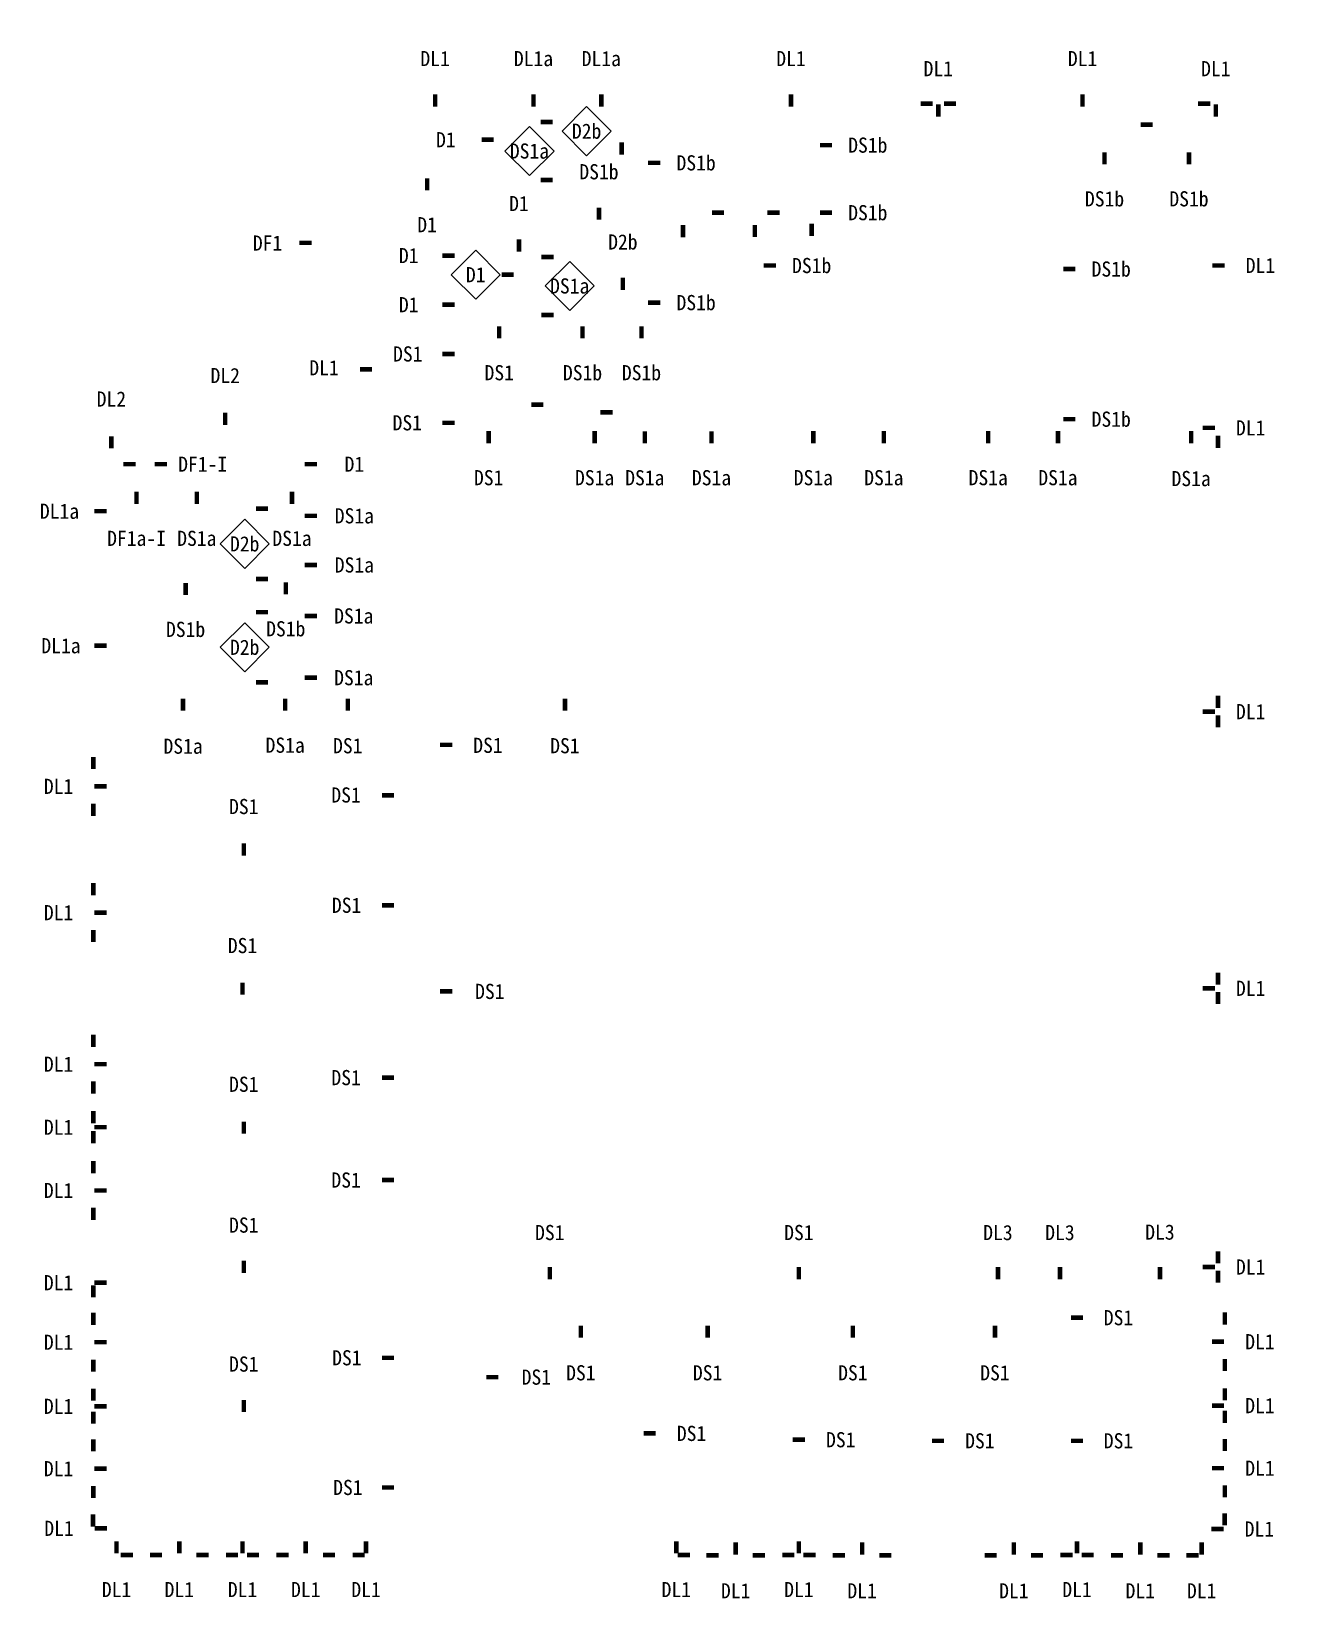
# Model space of a CAD drawing. Header units: millimetres. Extents: x 1205999 to 2806860, y 467935 to 2511436.
# Drawn here: x 2522663 to 2572312, y 2309091 to 2371778 of the extents above; entities that cross this region are included whole.
import ezdxf
from ezdxf.enums import TextEntityAlignment as Align

# ---------------------------------------------------------------- set-up
doc = ezdxf.new("R2010")
doc.units = ezdxf.units.MM
doc.header["$LTSCALE"] = 5
doc.header["$MEASUREMENT"] = 0
doc.layers.get('0').update_dxf_attribs({"linetype": 'CONTINUOUS'})
for name, color, linetype, lineweight in [('A-AXIS-BUBL', 7, 'CONTINUOUS', 25), ('A-DIMS', 7, 'CONTINUOUS', 25), ('A-MKXS-TEXT1', 3, 'CONTINUOUS', 25), ('A-MKXS-WALL', 6, 'CONTINUOUS', 20), ('A-XXXX-TXT2', 3, 'CONTINUOUS', 25)]:
    doc.layers.add(name, color=color, linetype=linetype, lineweight=lineweight)
doc.layers.add('WAL-TAG', color=3, linetype='CONTINUOUS')
doc.styles.add('HY울릉도L', font='')
doc.styles.add('돋움체', font='')
doc.styles.add('맑은고딕', font='malgun.ttf')
doc.styles.get('HY울릉도L').set_extended_font_data('HYwulM')
doc.styles.get('돋움체').set_extended_font_data('DotumChe')
doc.dimstyles.new('CDIM', dxfattribs={"dimtxt": 3, "dimasz": 1.5, "dimexe": 2, "dimexo": 1, "dimgap": 1, "dimtad": 1, "dimdec": 0, "dimrnd": 0.5, "dimzin": 0, "dimdsep": 32, "dimlunit": 6, "dimtxsty": 'HY울릉도L', "dimblk1": '_CIDOT', "dimblk2": '_CIDOT', "dimsah": 1, "dimcen": 5.5, "dimclrd": 2, "dimclre": 2, "dimclrt": 7, "dimadec": 0, "dimazin": 0, "dimtfac": 1, "dimtdec": 0, "dimtix": 1, "dimtmove": 2, "dimatfit": 1, "dimldrblk": '_CIDOT', "dimfxl": 1, "dimtolj": 1, "dimtzin": 0, "dimlwd": -1, "dimarcsym": 0})

msp = doc.modelspace()

# ---------------------------------------------------------------- texts
at = {"layer": 'A-MKXS-TEXT1', "style": '돋움체'}
for s, rotation, p in [('DL1', 360, (2538615, 2370716)), ('DL1a', 360, (2542505, 2370716)), ('DL1a', 360, (2545186, 2370716)), ('DL1', 360, (2552687, 2370716)), ('DL1', 360, (2564216, 2370716)), ('DL1', 360, (2558512, 2370316)), ('DL1', 360, (2569485, 2370316)), ('D1', 360, (2539040, 2367507)), ('DS1b', 0, (2555725, 2367294)), ('DS1b', 0, (2548935, 2366593)), ('D1', 360, (2541929, 2364984)), ('DS1b', 0, (2565086, 2365170)), ('DS1b', 0, (2568424, 2365170)), ('DS1b', 0, (2555725, 2364623)), ('D1', 0, (2538298, 2364146)), ('DF1', 0, (2531990, 2363421)), ('D2b', 360, (2546039, 2363466)), ('D1', 360, (2537571, 2362927)), ('DS1b', 0, (2553506, 2362533)), ('DS1b', 0, (2565349, 2362395)), ('DL1', 360, (2571250, 2362536)), ('D1', 360, (2537571, 2360983)), ('DS1b', 0, (2548935, 2361068)), ('DS1', 360, (2537535, 2359039)), ('DL2', 360, (2530315, 2358185)), ('DL1', 360, (2534222, 2358490)), ('DS1', 0, (2541150, 2358296)), ('DS1b', 0, (2544445, 2358296)), ('DS1b', 0, (2546776, 2358296)), ('DL2', 360, (2525814, 2357255)), ('DS1', 360, (2537514, 2356316)), ('DS1b', 0, (2565349, 2356459)), ('DL1', 360, (2570864, 2356115)), ('DF1-I', 0, (2529425, 2354681)), ('D1', 0, (2535422, 2354681)), ('DS1', 0, (2540734, 2354146)), ('DS1a', 0, (2544922, 2354146)), ('DS1a', 0, (2546907, 2354144)), ('DS1a', 0, (2549545, 2354144)), ('DS1a', 0, (2553571, 2354146)), ('DS1a', 0, (2556359, 2354146)), ('DS1a', 0, (2560485, 2354146)), ('DS1a', 0, (2563242, 2354146)), ('DS1a', 0, (2568509, 2354111)), ('DL1a', 360, (2523762, 2352821)), ('DS1a', 0, (2535422, 2352638)), ('DF1a-I', 0, (2526809, 2351748)), ('DS1a', 0, (2535422, 2350695)), ('DS1a', 0, (2535398, 2348681)), ('DS1b', 0, (2528749, 2348148)), ('DL1a', 360, (2523820, 2347503)), ('DS1a', 0, (2535398, 2346239)), ('DL1', 360, (2570864, 2344898)), ('DS1a', 0, (2532686, 2343570)), ('DS1', 0, (2535161, 2343548)), ('DS1', 0, (2540705, 2343565)), ('DS1', 0, (2543747, 2343549)), ('DS1a', 0, (2528649, 2343531)), ('DL1', 360, (2523725, 2341941)), ('DS1', 360, (2531049, 2341144)), ('DS1', 360, (2535093, 2341602)), ('DL1', 360, (2523725, 2336951)), ('DS1', 360, (2535114, 2337242)), ('DS1', 360, (2530999, 2335648)), ('DS1', 0, (2540778, 2333836)), ('DL1', 360, (2570864, 2333959)), ('DL1', 360, (2523725, 2330959)), ('DS1', 360, (2535096, 2330428)), ('DS1', 360, (2531049, 2330165)), ('DL1', 360, (2523725, 2328466)), ('DS1', 360, (2535095, 2326378)), ('DL1', 360, (2523725, 2325966)), ('DS1', 360, (2531049, 2324596)), ('DS1', 360, (2543149, 2324302)), ('DS1', 360, (2552999, 2324302)), ('DL3', 360, (2560869, 2324302)), ('DL3', 360, (2563321, 2324302)), ('DL3', 360, (2567276, 2324320)), ('DL1', 360, (2570864, 2322941)), ('DL1', 360, (2523725, 2322318)), ('DS1', 0, (2565637, 2320936)), ('DL1', 360, (2523725, 2319966)), ('DL1', 360, (2571231, 2319986)), ('DS1', 360, (2531049, 2319102)), ('DS1', 360, (2535125, 2319351)), ('DS1', 0, (2542618, 2318586)), ('DS1', 360, (2544377, 2318757)), ('DS1', 360, (2549390, 2318757)), ('DS1', 360, (2555133, 2318757)), ('DS1', 360, (2560753, 2318757)), ('DL1', 360, (2523725, 2317434)), ('DL1', 360, (2571231, 2317461)), ('DS1', 0, (2548755, 2316361)), ('DS1', 0, (2554655, 2316111)), ('DS1', 0, (2560155, 2316069)), ('DS1', 0, (2565637, 2316069)), ('DL1', 360, (2523725, 2314966)), ('DL1', 360, (2571231, 2314986)), ('DS1', 360, (2535165, 2314224)), ('DL1', 360, (2523743, 2312607)), ('DL1', 360, (2571208, 2312582)), ('DL1', 360, (2526018, 2310188)), ('DL1', 360, (2528499, 2310188)), ('DL1', 360, (2530999, 2310188)), ('DL1', 360, (2533499, 2310188)), ('DL1', 360, (2535884, 2310188)), ('DL1', 0, (2548152, 2310188)), ('DL1', 360, (2550499, 2310138)), ('DL1', 360, (2552999, 2310188)), ('DL1', 360, (2555499, 2310138)), ('DL1', 360, (2561499, 2310138)), ('DL1', 360, (2563998, 2310188)), ('DL1', 360, (2566499, 2310138)), ('DL1', 360, (2568926, 2310138))]:
    msp.add_text(s, height=600, rotation=rotation, dxfattribs=at).set_placement(p, align=Align.MIDDLE_CENTER)

# ---------------------------------------------------------------- blocks, each defined once
blk = doc.blocks.new('wall-tag-02')
at = {"layer": 'A-MKXS-WALL'}
blk.add_lwpolyline([(0, 1185, 112, 112, 0), (0, 885, 0, 0, 0), (0, 608, 0, 0, 0), (-608, 0, 0, 0, 0), (0, -608, 0, 0, 0), (608, 0, 0, 0, 0), (0, 608, 0, 0, 0)], format="xyseb", dxfattribs=at)
blk = doc.blocks.new('wall-tag-01')
blk.add_wipeout([(86681, 26087), (86074, 25480), (86681, 24872), (87289, 25480)]).dxf.layer = 'A-MKXS-WALL'
at = {"layer": 'A-MKXS-WALL'}
blk.add_lwpolyline([(86681, 26087), (86074, 25480), (86681, 24872), (87289, 25480)], close=True, dxfattribs=at)
blk = doc.blocks.new('_CIDOT')
at = {"color": 0, "linetype": 'ByBlock'}
blk.add_line((2, 0), (-1, 0), dxfattribs=at)
at = {"color": 0, "linetype": 'ByBlock', "const_width": 0.5}
blk.add_lwpolyline([(-0.25, 0, 1), (0.25, 0, 1)], format="xyb", close=True, dxfattribs=at)
blk = doc.blocks.new('*D4')
at = {"layer": 'A-DIMS', "lineweight": -2, "transparency": 16777216}
for p, q in [((93193, 67121), (85943, 67121)), ((93193, 56121), (85943, 56121))]:
    blk.add_line(p, q, dxfattribs=at)
at = {"layer": 'A-DIMS', "transparency": 16777216}
blk.add_line((86943, 56871), (86943, 66371), dxfattribs=at)
at = {"layer": 'A-DIMS', "transparency": 16777216, "xscale": 750, "yscale": 750, "zscale": 750}
for p, rotation in [((86943, 67121), 90), ((86943, 56121), 270)]:
    blk.add_blockref('_CIDOT', p, dxfattribs=dict(at, rotation=rotation))
at = {"layer": 'A-DIMS', "color": 3, "transparency": 16777216, "insert": (85538, 61621), "char_height": 1500, "attachment_point": 5, "rotation": 90, "style": '맑은고딕'}
blk.add_mtext('\\A1;11,000', dxfattribs=at)
blk = doc.blocks.new('*D5')
at = {"layer": 'A-DIMS', "lineweight": -2, "transparency": 16777216}
for p, q in [((93193, 78121), (85943, 78121)), ((93193, 67121), (85943, 67121))]:
    blk.add_line(p, q, dxfattribs=at)
at = {"layer": 'A-DIMS', "transparency": 16777216}
blk.add_line((86943, 67871), (86943, 77371), dxfattribs=at)
at = {"layer": 'A-DIMS', "transparency": 16777216, "xscale": 750, "yscale": 750, "zscale": 750}
for p, rotation in [((86943, 78121), 90), ((86943, 67121), 270)]:
    blk.add_blockref('_CIDOT', p, dxfattribs=dict(at, rotation=rotation))
at = {"layer": 'A-DIMS', "color": 3, "transparency": 16777216, "insert": (85538, 72621), "char_height": 1500, "attachment_point": 5, "rotation": 90, "style": '맑은고딕'}
blk.add_mtext('\\A1;11,000', dxfattribs=at)
blk = doc.blocks.new('*D6')
at = {"layer": 'A-DIMS', "lineweight": -2, "transparency": 16777216}
for p, q in [((93193, 89121), (85943, 89121)), ((93193, 78121), (85943, 78121))]:
    blk.add_line(p, q, dxfattribs=at)
at = {"layer": 'A-DIMS', "transparency": 16777216}
blk.add_line((86943, 78871), (86943, 88371), dxfattribs=at)
at = {"layer": 'A-DIMS', "transparency": 16777216, "xscale": 750, "yscale": 750, "zscale": 750}
for p, rotation in [((86943, 89121), 90), ((86943, 78121), 270)]:
    blk.add_blockref('_CIDOT', p, dxfattribs=dict(at, rotation=rotation))
at = {"layer": 'A-DIMS', "color": 3, "transparency": 16777216, "insert": (85538, 83621), "char_height": 1500, "attachment_point": 5, "rotation": 90, "style": '맑은고딕'}
blk.add_mtext('\\A1;11,000', dxfattribs=at)
blk = doc.blocks.new('*D7')
at = {"layer": 'A-DIMS', "lineweight": -2, "transparency": 16777216}
for p, q in [((93193, 100121), (85943, 100121)), ((93193, 89121), (85943, 89121))]:
    blk.add_line(p, q, dxfattribs=at)
at = {"layer": 'A-DIMS', "transparency": 16777216}
blk.add_line((86943, 89871), (86943, 99371), dxfattribs=at)
at = {"layer": 'A-DIMS', "transparency": 16777216, "xscale": 750, "yscale": 750, "zscale": 750}
for p, rotation in [((86943, 100121), 90), ((86943, 89121), 270)]:
    blk.add_blockref('_CIDOT', p, dxfattribs=dict(at, rotation=rotation))
at = {"layer": 'A-DIMS', "color": 3, "transparency": 16777216, "insert": (85538, 94621), "char_height": 1500, "attachment_point": 5, "rotation": 90, "style": '맑은고딕'}
blk.add_mtext('\\A1;11,000', dxfattribs=at)
blk = doc.blocks.new('*D8')
at = {"layer": 'A-DIMS', "lineweight": -2, "transparency": 16777216}
for p, q in [((93193, 111121), (85943, 111121)), ((93193, 100121), (85943, 100121))]:
    blk.add_line(p, q, dxfattribs=at)
at = {"layer": 'A-DIMS', "transparency": 16777216}
blk.add_line((86943, 100871), (86943, 110371), dxfattribs=at)
at = {"layer": 'A-DIMS', "transparency": 16777216, "xscale": 750, "yscale": 750, "zscale": 750}
for p, rotation in [((86943, 111121), 90), ((86943, 100121), 270)]:
    blk.add_blockref('_CIDOT', p, dxfattribs=dict(at, rotation=rotation))
at = {"layer": 'A-DIMS', "color": 3, "transparency": 16777216, "insert": (85538, 105621), "char_height": 1500, "attachment_point": 5, "rotation": 90, "style": '맑은고딕'}
blk.add_mtext('\\A1;11,000', dxfattribs=at)
blk = doc.blocks.new('*D9')
at = {"layer": 'A-DIMS', "lineweight": -2, "transparency": 16777216}
for p, q in [((93193, 122121), (85943, 122121)), ((93193, 111121), (85943, 111121))]:
    blk.add_line(p, q, dxfattribs=at)
at = {"layer": 'A-DIMS', "transparency": 16777216}
blk.add_line((86943, 111871), (86943, 121371), dxfattribs=at)
at = {"layer": 'A-DIMS', "transparency": 16777216, "xscale": 750, "yscale": 750, "zscale": 750}
for p, rotation in [((86943, 122121), 90), ((86943, 111121), 270)]:
    blk.add_blockref('_CIDOT', p, dxfattribs=dict(at, rotation=rotation))
at = {"layer": 'A-DIMS', "color": 3, "transparency": 16777216, "insert": (85538, 116621), "char_height": 1500, "attachment_point": 5, "rotation": 90, "style": '맑은고딕'}
blk.add_mtext('\\A1;11,000', dxfattribs=at)
blk = doc.blocks.new('*D10')
at = {"layer": 'A-DIMS', "lineweight": -2, "transparency": 16777216}
for p, q in [((93193, 135121), (85943, 135121)), ((93193, 122121), (85943, 122121))]:
    blk.add_line(p, q, dxfattribs=at)
at = {"layer": 'A-DIMS', "transparency": 16777216}
blk.add_line((86943, 122871), (86943, 134371), dxfattribs=at)
at = {"layer": 'A-DIMS', "transparency": 16777216, "xscale": 750, "yscale": 750, "zscale": 750}
for p, rotation in [((86943, 135121), 90), ((86943, 122121), 270)]:
    blk.add_blockref('_CIDOT', p, dxfattribs=dict(at, rotation=rotation))
at = {"layer": 'A-DIMS', "color": 3, "transparency": 16777216, "insert": (85538, 128621), "char_height": 1500, "attachment_point": 5, "rotation": 90, "style": '맑은고딕'}
blk.add_mtext('\\A1;13,000', dxfattribs=at)
blk = doc.blocks.new('*D11')
at = {"layer": 'A-DIMS', "lineweight": -2, "transparency": 16777216}
for p, q in [((93193, 151121), (85943, 151121)), ((93193, 135121), (85943, 135121))]:
    blk.add_line(p, q, dxfattribs=at)
at = {"layer": 'A-DIMS', "transparency": 16777216}
blk.add_line((86943, 135871), (86943, 150371), dxfattribs=at)
at = {"layer": 'A-DIMS', "transparency": 16777216, "xscale": 750, "yscale": 750, "zscale": 750}
for p, rotation in [((86943, 151121), 90), ((86943, 135121), 270)]:
    blk.add_blockref('_CIDOT', p, dxfattribs=dict(at, rotation=rotation))
at = {"layer": 'A-DIMS', "color": 3, "transparency": 16777216, "insert": (85538, 143121), "char_height": 1500, "attachment_point": 5, "rotation": 90, "style": '맑은고딕'}
blk.add_mtext('\\A1;16,000', dxfattribs=at)
blk = doc.blocks.new('*D12')
at = {"layer": 'A-DIMS', "lineweight": -2, "transparency": 16777216}
for p, q in [((93193, 164121), (85943, 164121)), ((93193, 151121), (85943, 151121))]:
    blk.add_line(p, q, dxfattribs=at)
at = {"layer": 'A-DIMS', "transparency": 16777216}
blk.add_line((86943, 151871), (86943, 163371), dxfattribs=at)
at = {"layer": 'A-DIMS', "transparency": 16777216, "xscale": 750, "yscale": 750, "zscale": 750}
for p, rotation in [((86943, 164121), 90), ((86943, 151121), 270)]:
    blk.add_blockref('_CIDOT', p, dxfattribs=dict(at, rotation=rotation))
at = {"layer": 'A-DIMS', "color": 3, "transparency": 16777216, "insert": (85538, 157621), "char_height": 1500, "attachment_point": 5, "rotation": 90, "style": '맑은고딕'}
blk.add_mtext('\\A1;13,000', dxfattribs=at)
blk = doc.blocks.new('*D13')
at = {"layer": 'A-DIMS', "lineweight": -2, "transparency": 16777216}
for p, q in [((93193, 175121), (85943, 175121)), ((93193, 164121), (85943, 164121))]:
    blk.add_line(p, q, dxfattribs=at)
at = {"layer": 'A-DIMS', "transparency": 16777216}
blk.add_line((86943, 164871), (86943, 174371), dxfattribs=at)
at = {"layer": 'A-DIMS', "transparency": 16777216, "xscale": 750, "yscale": 750, "zscale": 750}
for p, rotation in [((86943, 175121), 90), ((86943, 164121), 270)]:
    blk.add_blockref('_CIDOT', p, dxfattribs=dict(at, rotation=rotation))
at = {"layer": 'A-DIMS', "color": 3, "transparency": 16777216, "insert": (85538, 169621), "char_height": 1500, "attachment_point": 5, "rotation": 90, "style": '맑은고딕'}
blk.add_mtext('\\A1;11,000', dxfattribs=at)
blk = doc.blocks.new('*D14')
at = {"layer": 'A-DIMS', "lineweight": -2, "transparency": 16777216}
for p, q in [((93193, 186121), (85943, 186121)), ((93193, 175121), (85943, 175121))]:
    blk.add_line(p, q, dxfattribs=at)
at = {"layer": 'A-DIMS', "transparency": 16777216}
blk.add_line((86943, 175871), (86943, 185371), dxfattribs=at)
at = {"layer": 'A-DIMS', "transparency": 16777216, "xscale": 750, "yscale": 750, "zscale": 750}
for p, rotation in [((86943, 186121), 90), ((86943, 175121), 270)]:
    blk.add_blockref('_CIDOT', p, dxfattribs=dict(at, rotation=rotation))
at = {"layer": 'A-DIMS', "color": 3, "transparency": 16777216, "insert": (85538, 180621), "char_height": 1500, "attachment_point": 5, "rotation": 90, "style": '맑은고딕'}
blk.add_mtext('\\A1;11,000', dxfattribs=at)
blk = doc.blocks.new('*D15')
at = {"layer": 'A-DIMS', "lineweight": -2, "transparency": 16777216}
for p, q in [((93193, 197121), (85943, 197121)), ((93193, 186121), (85943, 186121))]:
    blk.add_line(p, q, dxfattribs=at)
at = {"layer": 'A-DIMS', "transparency": 16777216}
blk.add_line((86943, 186871), (86943, 196371), dxfattribs=at)
at = {"layer": 'A-DIMS', "transparency": 16777216, "xscale": 750, "yscale": 750, "zscale": 750}
for p, rotation in [((86943, 197121), 90), ((86943, 186121), 270)]:
    blk.add_blockref('_CIDOT', p, dxfattribs=dict(at, rotation=rotation))
at = {"layer": 'A-DIMS', "color": 3, "transparency": 16777216, "insert": (85538, 191621), "char_height": 1500, "attachment_point": 5, "rotation": 90, "style": '맑은고딕'}
blk.add_mtext('\\A1;11,000', dxfattribs=at)
blk = doc.blocks.new('*D16')
at = {"layer": 'A-DIMS', "lineweight": -2, "transparency": 16777216}
for p, q in [((93193, 208121), (85943, 208121)), ((93193, 197121), (85943, 197121))]:
    blk.add_line(p, q, dxfattribs=at)
at = {"layer": 'A-DIMS', "transparency": 16777216}
blk.add_line((86943, 197871), (86943, 207371), dxfattribs=at)
at = {"layer": 'A-DIMS', "transparency": 16777216, "xscale": 750, "yscale": 750, "zscale": 750}
for p, rotation in [((86943, 208121), 90), ((86943, 197121), 270)]:
    blk.add_blockref('_CIDOT', p, dxfattribs=dict(at, rotation=rotation))
at = {"layer": 'A-DIMS', "color": 3, "transparency": 16777216, "insert": (85538, 202621), "char_height": 1500, "attachment_point": 5, "rotation": 90, "style": '맑은고딕'}
blk.add_mtext('\\A1;11,000', dxfattribs=at)
blk = doc.blocks.new('*D17')
at = {"layer": 'A-DIMS', "lineweight": -2, "transparency": 16777216}
for p, q in [((93193, 219121), (85943, 219121)), ((93193, 208121), (85943, 208121))]:
    blk.add_line(p, q, dxfattribs=at)
at = {"layer": 'A-DIMS', "transparency": 16777216}
blk.add_line((86943, 208871), (86943, 218371), dxfattribs=at)
at = {"layer": 'A-DIMS', "transparency": 16777216, "xscale": 750, "yscale": 750, "zscale": 750}
for p, rotation in [((86943, 219121), 90), ((86943, 208121), 270)]:
    blk.add_blockref('_CIDOT', p, dxfattribs=dict(at, rotation=rotation))
at = {"layer": 'A-DIMS', "color": 3, "transparency": 16777216, "insert": (85538, 213621), "char_height": 1500, "attachment_point": 5, "rotation": 90, "style": '맑은고딕'}
blk.add_mtext('\\A1;11,000', dxfattribs=at)
blk = doc.blocks.new('*D18')
at = {"layer": 'A-DIMS', "lineweight": -2, "transparency": 16777216}
for p, q in [((93193, 230121), (85943, 230121)), ((93193, 219121), (85943, 219121))]:
    blk.add_line(p, q, dxfattribs=at)
at = {"layer": 'A-DIMS', "transparency": 16777216}
blk.add_line((86943, 219871), (86943, 229371), dxfattribs=at)
at = {"layer": 'A-DIMS', "transparency": 16777216, "xscale": 750, "yscale": 750, "zscale": 750}
for p, rotation in [((86943, 230121), 90), ((86943, 219121), 270)]:
    blk.add_blockref('_CIDOT', p, dxfattribs=dict(at, rotation=rotation))
at = {"layer": 'A-DIMS', "color": 3, "transparency": 16777216, "insert": (85538, 224621), "char_height": 1500, "attachment_point": 5, "rotation": 90, "style": '맑은고딕'}
blk.add_mtext('\\A1;11,000', dxfattribs=at)
blk = doc.blocks.new('*D19')
at = {"layer": 'A-DIMS', "lineweight": -2, "transparency": 16777216}
for p, q in [((93193, 241121), (85943, 241121)), ((93193, 230121), (85943, 230121))]:
    blk.add_line(p, q, dxfattribs=at)
at = {"layer": 'A-DIMS', "transparency": 16777216}
blk.add_line((86943, 230871), (86943, 240371), dxfattribs=at)
at = {"layer": 'A-DIMS', "transparency": 16777216, "xscale": 750, "yscale": 750, "zscale": 750}
for p, rotation in [((86943, 241121), 90), ((86943, 230121), 270)]:
    blk.add_blockref('_CIDOT', p, dxfattribs=dict(at, rotation=rotation))
at = {"layer": 'A-DIMS', "color": 3, "transparency": 16777216, "insert": (85538, 235621), "char_height": 1500, "attachment_point": 5, "rotation": 90, "style": '맑은고딕'}
blk.add_mtext('\\A1;11,000', dxfattribs=at)
blk = doc.blocks.new('*D20')
at = {"layer": 'A-DIMS', "lineweight": -2, "transparency": 16777216}
for p, q in [((93193, 122121), (81943, 122121)), ((93193, 45121), (81943, 45121))]:
    blk.add_line(p, q, dxfattribs=at)
at = {"layer": 'A-DIMS', "transparency": 16777216}
blk.add_line((82943, 45871), (82943, 121371), dxfattribs=at)
at = {"layer": 'A-DIMS', "transparency": 16777216, "xscale": 750, "yscale": 750, "zscale": 750}
for p, rotation in [((82943, 122121), 90), ((82943, 45121), 270)]:
    blk.add_blockref('_CIDOT', p, dxfattribs=dict(at, rotation=rotation))
at = {"layer": 'A-DIMS', "color": 3, "transparency": 16777216, "insert": (81542, 83621), "char_height": 1500, "attachment_point": 5, "rotation": 90, "style": '맑은고딕'}
blk.add_mtext('\\A1;77,000', dxfattribs=at)
blk = doc.blocks.new('*D21')
at = {"layer": 'A-DIMS', "lineweight": -2, "transparency": 16777216}
for p, q in [((93193, 241121), (77943, 241121)), ((93193, 45121), (77943, 45121))]:
    blk.add_line(p, q, dxfattribs=at)
at = {"layer": 'A-DIMS', "transparency": 16777216}
blk.add_line((78943, 45871), (78943, 240371), dxfattribs=at)
at = {"layer": 'A-DIMS', "transparency": 16777216, "xscale": 750, "yscale": 750, "zscale": 750}
for p, rotation in [((78943, 241121), 90), ((78943, 45121), 270)]:
    blk.add_blockref('_CIDOT', p, dxfattribs=dict(at, rotation=rotation))
at = {"layer": 'A-DIMS', "color": 3, "transparency": 16777216, "insert": (77538, 143121), "char_height": 1500, "attachment_point": 5, "rotation": 90, "style": '맑은고딕'}
blk.add_mtext('\\A1;196,000', dxfattribs=at)
blk = doc.blocks.new('*D22')
at = {"layer": 'A-DIMS', "lineweight": -2, "transparency": 16777216}
for p, q in [((93193, 56121), (85943, 56121)), ((93193, 45121), (85943, 45121))]:
    blk.add_line(p, q, dxfattribs=at)
at = {"layer": 'A-DIMS', "transparency": 16777216}
blk.add_line((86943, 45871), (86943, 55371), dxfattribs=at)
at = {"layer": 'A-DIMS', "transparency": 16777216, "xscale": 750, "yscale": 750, "zscale": 750}
for p, rotation in [((86943, 56121), 90), ((86943, 45121), 270)]:
    blk.add_blockref('_CIDOT', p, dxfattribs=dict(at, rotation=rotation))
at = {"layer": 'A-DIMS', "color": 3, "transparency": 16777216, "insert": (85538, 50621), "char_height": 1500, "attachment_point": 5, "rotation": 90, "style": '맑은고딕'}
blk.add_mtext('\\A1;11,000', dxfattribs=at)
blk = doc.blocks.new('*D23')
at = {"layer": 'A-DIMS', "lineweight": -2, "transparency": 16777216}
for p, q in [((93193, 164121), (81943, 164121)), ((93193, 122121), (81943, 122121))]:
    blk.add_line(p, q, dxfattribs=at)
at = {"layer": 'A-DIMS', "transparency": 16777216}
blk.add_line((82943, 122871), (82943, 163371), dxfattribs=at)
at = {"layer": 'A-DIMS', "transparency": 16777216, "xscale": 750, "yscale": 750, "zscale": 750}
for p, rotation in [((82943, 164121), 90), ((82943, 122121), 270)]:
    blk.add_blockref('_CIDOT', p, dxfattribs=dict(at, rotation=rotation))
at = {"layer": 'A-DIMS', "color": 3, "transparency": 16777216, "insert": (81542, 143121), "char_height": 1500, "attachment_point": 5, "rotation": 90, "style": '맑은고딕'}
blk.add_mtext('\\A1;42,000', dxfattribs=at)
blk = doc.blocks.new('*D24')
at = {"layer": 'A-DIMS', "lineweight": -2, "transparency": 16777216}
for p, q in [((93193, 241121), (81943, 241121)), ((93193, 164121), (81943, 164121))]:
    blk.add_line(p, q, dxfattribs=at)
at = {"layer": 'A-DIMS', "transparency": 16777216}
blk.add_line((82943, 164871), (82943, 240371), dxfattribs=at)
at = {"layer": 'A-DIMS', "transparency": 16777216, "xscale": 750, "yscale": 750, "zscale": 750}
for p, rotation in [((82943, 241121), 90), ((82943, 164121), 270)]:
    blk.add_blockref('_CIDOT', p, dxfattribs=dict(at, rotation=rotation))
at = {"layer": 'A-DIMS', "color": 3, "transparency": 16777216, "insert": (81542, 202621), "char_height": 1500, "attachment_point": 5, "rotation": 90, "style": '맑은고딕'}
blk.add_mtext('\\A1;77,000', dxfattribs=at)
blk = doc.blocks.new('*D25')
at = {"layer": 'A-DIMS', "lineweight": -2, "transparency": 16777216}
for p, q in [((148693, 255621), (148693, 262871)), ((159693, 255621), (159693, 262871))]:
    blk.add_line(p, q, dxfattribs=at)
at = {"layer": 'A-DIMS', "transparency": 16777216}
blk.add_line((149443, 261871), (158943, 261871), dxfattribs=at)
at = {"layer": 'A-DIMS', "transparency": 16777216, "xscale": 750, "yscale": 750, "zscale": 750, "rotation": 180}
blk.add_blockref('_CIDOT', (148693, 261871), dxfattribs=at)
at = {"layer": 'A-DIMS', "transparency": 16777216, "xscale": 750, "yscale": 750, "zscale": 750}
blk.add_blockref('_CIDOT', (159693, 261871), dxfattribs=at)
at = {"layer": 'A-DIMS', "color": 3, "transparency": 16777216, "insert": (154193, 263275), "char_height": 1500, "attachment_point": 5, "style": '맑은고딕'}
blk.add_mtext('\\A1;11,000', dxfattribs=at)
blk = doc.blocks.new('*D26')
at = {"layer": 'A-DIMS', "lineweight": -2, "transparency": 16777216}
for p, q in [((159693, 255621), (159693, 262871)), ((170693, 255621), (170693, 262871))]:
    blk.add_line(p, q, dxfattribs=at)
at = {"layer": 'A-DIMS', "transparency": 16777216}
blk.add_line((160443, 261871), (169943, 261871), dxfattribs=at)
at = {"layer": 'A-DIMS', "transparency": 16777216, "xscale": 750, "yscale": 750, "zscale": 750, "rotation": 180}
blk.add_blockref('_CIDOT', (159693, 261871), dxfattribs=at)
at = {"layer": 'A-DIMS', "transparency": 16777216, "xscale": 750, "yscale": 750, "zscale": 750}
blk.add_blockref('_CIDOT', (170693, 261871), dxfattribs=at)
at = {"layer": 'A-DIMS', "color": 3, "transparency": 16777216, "insert": (165193, 263275), "char_height": 1500, "attachment_point": 5, "style": '맑은고딕'}
blk.add_mtext('\\A1;11,000', dxfattribs=at)
blk = doc.blocks.new('*D27')
at = {"layer": 'A-DIMS', "lineweight": -2, "transparency": 16777216}
for p, q in [((170693, 255621), (170693, 262871)), ((181693, 255621), (181693, 262871))]:
    blk.add_line(p, q, dxfattribs=at)
at = {"layer": 'A-DIMS', "transparency": 16777216}
blk.add_line((171443, 261871), (180943, 261871), dxfattribs=at)
at = {"layer": 'A-DIMS', "transparency": 16777216, "xscale": 750, "yscale": 750, "zscale": 750, "rotation": 180}
blk.add_blockref('_CIDOT', (170693, 261871), dxfattribs=at)
at = {"layer": 'A-DIMS', "transparency": 16777216, "xscale": 750, "yscale": 750, "zscale": 750}
blk.add_blockref('_CIDOT', (181693, 261871), dxfattribs=at)
at = {"layer": 'A-DIMS', "color": 3, "transparency": 16777216, "insert": (176193, 263275), "char_height": 1500, "attachment_point": 5, "style": '맑은고딕'}
blk.add_mtext('\\A1;11,000', dxfattribs=at)
blk = doc.blocks.new('*D28')
at = {"layer": 'A-DIMS', "lineweight": -2, "transparency": 16777216}
for p, q in [((181693, 255621), (181693, 262871)), ((192693, 255621), (192693, 262871))]:
    blk.add_line(p, q, dxfattribs=at)
at = {"layer": 'A-DIMS', "transparency": 16777216}
blk.add_line((182443, 261871), (191943, 261871), dxfattribs=at)
at = {"layer": 'A-DIMS', "transparency": 16777216, "xscale": 750, "yscale": 750, "zscale": 750, "rotation": 180}
blk.add_blockref('_CIDOT', (181693, 261871), dxfattribs=at)
at = {"layer": 'A-DIMS', "transparency": 16777216, "xscale": 750, "yscale": 750, "zscale": 750}
blk.add_blockref('_CIDOT', (192693, 261871), dxfattribs=at)
at = {"layer": 'A-DIMS', "color": 3, "transparency": 16777216, "insert": (187193, 263275), "char_height": 1500, "attachment_point": 5, "style": '맑은고딕'}
blk.add_mtext('\\A1;11,000', dxfattribs=at)
blk = doc.blocks.new('*D29')
at = {"layer": 'A-DIMS', "lineweight": -2, "transparency": 16777216}
for p, q in [((192693, 255621), (192693, 262871)), ((203693, 255621), (203693, 262871))]:
    blk.add_line(p, q, dxfattribs=at)
at = {"layer": 'A-DIMS', "transparency": 16777216}
blk.add_line((193443, 261871), (202943, 261871), dxfattribs=at)
at = {"layer": 'A-DIMS', "transparency": 16777216, "xscale": 750, "yscale": 750, "zscale": 750, "rotation": 180}
blk.add_blockref('_CIDOT', (192693, 261871), dxfattribs=at)
at = {"layer": 'A-DIMS', "transparency": 16777216, "xscale": 750, "yscale": 750, "zscale": 750}
blk.add_blockref('_CIDOT', (203693, 261871), dxfattribs=at)
at = {"layer": 'A-DIMS', "color": 3, "transparency": 16777216, "insert": (198193, 263275), "char_height": 1500, "attachment_point": 5, "style": '맑은고딕'}
blk.add_mtext('\\A1;11,000', dxfattribs=at)
blk = doc.blocks.new('*D30')
at = {"layer": 'A-DIMS', "lineweight": -2, "transparency": 16777216}
for p, q in [((203693, 255621), (203693, 262871)), ((214693, 255621), (214693, 262871))]:
    blk.add_line(p, q, dxfattribs=at)
at = {"layer": 'A-DIMS', "transparency": 16777216}
blk.add_line((204443, 261871), (213943, 261871), dxfattribs=at)
at = {"layer": 'A-DIMS', "transparency": 16777216, "xscale": 750, "yscale": 750, "zscale": 750, "rotation": 180}
blk.add_blockref('_CIDOT', (203693, 261871), dxfattribs=at)
at = {"layer": 'A-DIMS', "transparency": 16777216, "xscale": 750, "yscale": 750, "zscale": 750}
blk.add_blockref('_CIDOT', (214693, 261871), dxfattribs=at)
at = {"layer": 'A-DIMS', "color": 3, "transparency": 16777216, "insert": (209193, 263275), "char_height": 1500, "attachment_point": 5, "style": '맑은고딕'}
blk.add_mtext('\\A1;11,000', dxfattribs=at)
blk = doc.blocks.new('*D31')
at = {"layer": 'A-DIMS', "lineweight": -2, "transparency": 16777216}
for p, q in [((214693, 255621), (214693, 262871)), ((225693, 255621), (225693, 262871))]:
    blk.add_line(p, q, dxfattribs=at)
at = {"layer": 'A-DIMS', "transparency": 16777216}
blk.add_line((215443, 261871), (224943, 261871), dxfattribs=at)
at = {"layer": 'A-DIMS', "transparency": 16777216, "xscale": 750, "yscale": 750, "zscale": 750, "rotation": 180}
blk.add_blockref('_CIDOT', (214693, 261871), dxfattribs=at)
at = {"layer": 'A-DIMS', "transparency": 16777216, "xscale": 750, "yscale": 750, "zscale": 750}
blk.add_blockref('_CIDOT', (225693, 261871), dxfattribs=at)
at = {"layer": 'A-DIMS', "color": 3, "transparency": 16777216, "insert": (220193, 263275), "char_height": 1500, "attachment_point": 5, "style": '맑은고딕'}
blk.add_mtext('\\A1;11,000', dxfattribs=at)
blk = doc.blocks.new('*D32')
at = {"layer": 'A-DIMS', "lineweight": -2, "transparency": 16777216}
for p, q in [((225693, 255621), (225693, 262871)), ((236693, 255621), (236693, 262871))]:
    blk.add_line(p, q, dxfattribs=at)
at = {"layer": 'A-DIMS', "transparency": 16777216}
blk.add_line((226443, 261871), (235943, 261871), dxfattribs=at)
at = {"layer": 'A-DIMS', "transparency": 16777216, "xscale": 750, "yscale": 750, "zscale": 750, "rotation": 180}
blk.add_blockref('_CIDOT', (225693, 261871), dxfattribs=at)
at = {"layer": 'A-DIMS', "transparency": 16777216, "xscale": 750, "yscale": 750, "zscale": 750}
blk.add_blockref('_CIDOT', (236693, 261871), dxfattribs=at)
at = {"layer": 'A-DIMS', "color": 3, "transparency": 16777216, "insert": (231193, 263275), "char_height": 1500, "attachment_point": 5, "style": '맑은고딕'}
blk.add_mtext('\\A1;11,000', dxfattribs=at)
blk = doc.blocks.new('*D33')
at = {"layer": 'A-DIMS', "lineweight": -2, "transparency": 16777216}
for p, q in [((236693, 255621), (236693, 262871)), ((247693, 255621), (247693, 262871))]:
    blk.add_line(p, q, dxfattribs=at)
at = {"layer": 'A-DIMS', "transparency": 16777216}
blk.add_line((237443, 261871), (246943, 261871), dxfattribs=at)
at = {"layer": 'A-DIMS', "transparency": 16777216, "xscale": 750, "yscale": 750, "zscale": 750, "rotation": 180}
blk.add_blockref('_CIDOT', (236693, 261871), dxfattribs=at)
at = {"layer": 'A-DIMS', "transparency": 16777216, "xscale": 750, "yscale": 750, "zscale": 750}
blk.add_blockref('_CIDOT', (247693, 261871), dxfattribs=at)
at = {"layer": 'A-DIMS', "color": 3, "transparency": 16777216, "insert": (242193, 263275), "char_height": 1500, "attachment_point": 5, "style": '맑은고딕'}
blk.add_mtext('\\A1;11,000', dxfattribs=at)
blk = doc.blocks.new('*D34')
at = {"layer": 'A-DIMS', "lineweight": -2, "transparency": 16777216}
for p, q in [((247693, 255621), (247693, 262871)), ((258693, 255621), (258693, 262871))]:
    blk.add_line(p, q, dxfattribs=at)
at = {"layer": 'A-DIMS', "transparency": 16777216}
blk.add_line((248443, 261871), (257943, 261871), dxfattribs=at)
at = {"layer": 'A-DIMS', "transparency": 16777216, "xscale": 750, "yscale": 750, "zscale": 750, "rotation": 180}
blk.add_blockref('_CIDOT', (247693, 261871), dxfattribs=at)
at = {"layer": 'A-DIMS', "transparency": 16777216, "xscale": 750, "yscale": 750, "zscale": 750}
blk.add_blockref('_CIDOT', (258693, 261871), dxfattribs=at)
at = {"layer": 'A-DIMS', "color": 3, "transparency": 16777216, "insert": (253193, 263275), "char_height": 1500, "attachment_point": 5, "style": '맑은고딕'}
blk.add_mtext('\\A1;11,000', dxfattribs=at)
blk = doc.blocks.new('*D35')
at = {"layer": 'A-DIMS', "lineweight": -2, "transparency": 16777216}
for p, q in [((258693, 255621), (258693, 262871)), ((269693, 255621), (269693, 262871))]:
    blk.add_line(p, q, dxfattribs=at)
at = {"layer": 'A-DIMS', "transparency": 16777216}
blk.add_line((259443, 261871), (268943, 261871), dxfattribs=at)
at = {"layer": 'A-DIMS', "transparency": 16777216, "xscale": 750, "yscale": 750, "zscale": 750, "rotation": 180}
blk.add_blockref('_CIDOT', (258693, 261871), dxfattribs=at)
at = {"layer": 'A-DIMS', "transparency": 16777216, "xscale": 750, "yscale": 750, "zscale": 750}
blk.add_blockref('_CIDOT', (269693, 261871), dxfattribs=at)
at = {"layer": 'A-DIMS', "color": 3, "transparency": 16777216, "insert": (264193, 263275), "char_height": 1500, "attachment_point": 5, "style": '맑은고딕'}
blk.add_mtext('\\A1;11,000', dxfattribs=at)
blk = doc.blocks.new('*D36')
at = {"layer": 'A-DIMS', "lineweight": -2, "transparency": 16777216}
for p, q in [((269693, 255621), (269693, 262871)), ((280693, 255621), (280693, 262871))]:
    blk.add_line(p, q, dxfattribs=at)
at = {"layer": 'A-DIMS', "transparency": 16777216}
blk.add_line((270443, 261871), (279943, 261871), dxfattribs=at)
at = {"layer": 'A-DIMS', "transparency": 16777216, "xscale": 750, "yscale": 750, "zscale": 750, "rotation": 180}
blk.add_blockref('_CIDOT', (269693, 261871), dxfattribs=at)
at = {"layer": 'A-DIMS', "transparency": 16777216, "xscale": 750, "yscale": 750, "zscale": 750}
blk.add_blockref('_CIDOT', (280693, 261871), dxfattribs=at)
at = {"layer": 'A-DIMS', "color": 3, "transparency": 16777216, "insert": (275193, 263275), "char_height": 1500, "attachment_point": 5, "style": '맑은고딕'}
blk.add_mtext('\\A1;11,000', dxfattribs=at)
blk = doc.blocks.new('*D37')
at = {"layer": 'A-DIMS', "lineweight": -2, "transparency": 16777216}
for p, q in [((280693, 255621), (280693, 262871)), ((291693, 255621), (291693, 262871))]:
    blk.add_line(p, q, dxfattribs=at)
at = {"layer": 'A-DIMS', "transparency": 16777216}
blk.add_line((281443, 261871), (290943, 261871), dxfattribs=at)
at = {"layer": 'A-DIMS', "transparency": 16777216, "xscale": 750, "yscale": 750, "zscale": 750, "rotation": 180}
blk.add_blockref('_CIDOT', (280693, 261871), dxfattribs=at)
at = {"layer": 'A-DIMS', "transparency": 16777216, "xscale": 750, "yscale": 750, "zscale": 750}
blk.add_blockref('_CIDOT', (291693, 261871), dxfattribs=at)
at = {"layer": 'A-DIMS', "color": 3, "transparency": 16777216, "insert": (286193, 263275), "char_height": 1500, "attachment_point": 5, "style": '맑은고딕'}
blk.add_mtext('\\A1;11,000', dxfattribs=at)
blk = doc.blocks.new('*D38')
at = {"layer": 'A-DIMS', "lineweight": -2, "transparency": 16777216}
for p, q in [((126693, 255621), (126693, 266871)), ((302693, 255621), (302693, 266871))]:
    blk.add_line(p, q, dxfattribs=at)
at = {"layer": 'A-DIMS', "transparency": 16777216}
blk.add_line((127443, 265871), (301943, 265871), dxfattribs=at)
at = {"layer": 'A-DIMS', "transparency": 16777216, "xscale": 750, "yscale": 750, "zscale": 750, "rotation": 180}
blk.add_blockref('_CIDOT', (126693, 265871), dxfattribs=at)
at = {"layer": 'A-DIMS', "transparency": 16777216, "xscale": 750, "yscale": 750, "zscale": 750}
blk.add_blockref('_CIDOT', (302693, 265871), dxfattribs=at)
at = {"layer": 'A-DIMS', "color": 3, "transparency": 16777216, "insert": (214693, 267275), "char_height": 1500, "attachment_point": 5, "style": '맑은고딕'}
blk.add_mtext('\\A1;176,000', dxfattribs=at)
blk = doc.blocks.new('*D39')
at = {"layer": 'A-DIMS', "lineweight": -2, "transparency": 16777216}
for p, q in [((291693, 255621), (291693, 262871)), ((302693, 255621), (302693, 262871))]:
    blk.add_line(p, q, dxfattribs=at)
at = {"layer": 'A-DIMS', "transparency": 16777216}
blk.add_line((292443, 261871), (301943, 261871), dxfattribs=at)
at = {"layer": 'A-DIMS', "transparency": 16777216, "xscale": 750, "yscale": 750, "zscale": 750, "rotation": 180}
blk.add_blockref('_CIDOT', (291693, 261871), dxfattribs=at)
at = {"layer": 'A-DIMS', "transparency": 16777216, "xscale": 750, "yscale": 750, "zscale": 750}
blk.add_blockref('_CIDOT', (302693, 261871), dxfattribs=at)
at = {"layer": 'A-DIMS', "color": 3, "transparency": 16777216, "insert": (297193, 263275), "char_height": 1500, "attachment_point": 5, "style": '맑은고딕'}
blk.add_mtext('\\A1;11,000', dxfattribs=at)
blk = doc.blocks.new('*D40')
at = {"layer": 'A-DIMS', "lineweight": -2, "transparency": 16777216}
for p, q in [((126693, 255621), (126693, 262871)), ((137693, 255621), (137693, 262871))]:
    blk.add_line(p, q, dxfattribs=at)
at = {"layer": 'A-DIMS', "transparency": 16777216}
blk.add_line((127443, 261871), (136943, 261871), dxfattribs=at)
at = {"layer": 'A-DIMS', "transparency": 16777216, "xscale": 750, "yscale": 750, "zscale": 750, "rotation": 180}
blk.add_blockref('_CIDOT', (126693, 261871), dxfattribs=at)
at = {"layer": 'A-DIMS', "transparency": 16777216, "xscale": 750, "yscale": 750, "zscale": 750}
blk.add_blockref('_CIDOT', (137693, 261871), dxfattribs=at)
at = {"layer": 'A-DIMS', "color": 3, "transparency": 16777216, "insert": (132193, 263275), "char_height": 1500, "attachment_point": 5, "style": '맑은고딕'}
blk.add_mtext('\\A1;11,000', dxfattribs=at)
blk = doc.blocks.new('*D41')
at = {"layer": 'A-DIMS', "lineweight": -2, "transparency": 16777216}
for p, q in [((137693, 255621), (137693, 262871)), ((148693, 255621), (148693, 262871))]:
    blk.add_line(p, q, dxfattribs=at)
at = {"layer": 'A-DIMS', "transparency": 16777216}
blk.add_line((138443, 261871), (147943, 261871), dxfattribs=at)
at = {"layer": 'A-DIMS', "transparency": 16777216, "xscale": 750, "yscale": 750, "zscale": 750, "rotation": 180}
blk.add_blockref('_CIDOT', (137693, 261871), dxfattribs=at)
at = {"layer": 'A-DIMS', "transparency": 16777216, "xscale": 750, "yscale": 750, "zscale": 750}
blk.add_blockref('_CIDOT', (148693, 261871), dxfattribs=at)
at = {"layer": 'A-DIMS', "color": 3, "transparency": 16777216, "insert": (143193, 263275), "char_height": 1500, "attachment_point": 5, "style": '맑은고딕'}
blk.add_mtext('\\A1;11,000', dxfattribs=at)
blk = doc.blocks.new('DIM(210222)')
for p, q in [((126693, 269870.6), (126693, 271620.6)), ((137693, 269870.6), (137693, 271620.6)), ((148693, 269870.6), (148693, 271620.6)), ((159693, 269870.6), (159693, 271620.6)), ((170693, 269870.6), (170693, 271620.6)), ((181693, 269870.6), (181693, 271620.6)), ((192693, 269870.6), (192693, 271620.6)), ((203693, 269870.6), (203693, 271620.6)), ((214693, 269870.6), (214693, 271620.6)), ((225693, 269870.6), (225693, 271620.6)), ((236693, 269870.6), (236693, 271620.6)), ((247693, 269870.6), (247693, 271620.6)), ((258693, 269870.6), (258693, 271620.6)), ((269693, 269870.6), (269693, 271620.6)), ((280693, 269870.6), (280693, 271620.6)), ((291693, 269870.6), (291693, 271620.6)), ((302693, 269870.6), (302693, 271620.6)), ((74943, 241120.6), (73193, 241120.6)), ((74943, 230120.6), (73193, 230120.6)), ((74943, 219120.6), (73193, 219120.6)), ((74943, 208120.6), (73193, 208120.6)), ((74943, 197120.6), (73193, 197120.6)), ((74943, 186120.6), (73193, 186120.6)), ((74943, 175120.6), (73193, 175120.6)), ((74943, 164120.6), (73193, 164120.6)), ((74943, 151120.6), (73193, 151120.6)), ((74943, 135120.6), (73193, 135120.6)), ((74943, 122120.6), (73193, 122120.6)), ((74943, 111120.6), (73193, 111120.6)), ((74943, 100120.6), (73193, 100120.6)), ((74943, 89120.6), (73193, 89120.6)), ((74943, 78120.6), (73193, 78120.6)), ((74943, 67120.6), (73193, 67120.6)), ((74943, 56120.6), (73193, 56120.6)), ((74943, 45120.6), (73193, 45120.6))]:
    blk.add_line(p, q)
at = {"layer": 'A-AXIS-BUBL', "ltscale": 0.2}
for centre in [(126693, 274620.6), (137693, 274620.6), (148693, 274620.6), (159693, 274620.6), (170693, 274620.6), (181693, 274620.6), (192693, 274620.6), (203693, 274620.6), (214693, 274620.6), (225693, 274620.6), (236693, 274620.6), (247693, 274620.6), (258693, 274620.6), (269693, 274620.6), (280693, 274620.6), (291693, 274620.6), (302693, 274620.6), (70193, 241120.6), (70193, 230120.6), (70193, 219120.6), (70193, 208120.6), (70193, 197120.6), (70193, 186120.6), (70193, 175120.6), (70193, 164120.6), (70193, 151120.6), (70193, 135120.6), (70193, 122120.6), (70193, 111120.6), (70193, 100120.6), (70193, 89120.6), (70193, 78120.6), (70193, 67120.6), (70193, 56120.6), (70193, 45120.6)]:
    blk.add_circle(centre, 3000, dxfattribs=at)
at = {"layer": 'A-XXXX-TXT2', "ltscale": 0.2, "style": '맑은고딕'}
for s, p in [('X01', (126693, 274620.6)), ('X02', (137693, 274620.6)), ('X03', (148693, 274620.6)), ('X04', (159693, 274620.6)), ('X05', (170693, 274620.6)), ('X06', (181693, 274620.6)), ('X07', (192693, 274620.6)), ('X08', (203693, 274620.6)), ('X09', (214693, 274620.6)), ('X10', (225693, 274620.6)), ('X11', (236693, 274620.6)), ('X12', (247693, 274620.6)), ('X13', (258693, 274620.6)), ('X14', (269693, 274620.6)), ('X15', (280693, 274620.6)), ('X16', (291693, 274620.6)), ('X17', (302693, 274620.6)), ('Y18', (70193, 241120.6)), ('Y17', (70193, 230120.6)), ('Y16', (70193, 219120.6)), ('Y15', (70193, 208120.6)), ('Y14', (70193, 197120.6)), ('Y13', (70193, 186120.6)), ('Y12', (70193, 175120.6)), ('Y11', (70193, 164120.6)), ('Y10', (70193, 151120.6)), ('Y09', (70193, 135120.6)), ('Y08', (70193, 122120.6)), ('Y07', (70193, 111120.6)), ('Y06', (70193, 100120.6)), ('Y05', (70193, 89120.6)), ('Y04', (70193, 78120.6)), ('Y03', (70193, 67120.6)), ('Y02', (70193, 56120.6)), ('Y01', (70193, 45120.6))]:
    blk.add_text(s, height=2000, dxfattribs=at).set_placement(p, align=Align.MIDDLE)
at = {"layer": 'A-DIMS'}
for p1, p2, distance, picture, middle in [((126693, 255120.6), (302693, 255120.6), 10750, '*D38', (214693, 267275.5)), ((126693, 255120.6), (137693, 255120.6), 6750, '*D40', (132193, 263275.5)), ((137693, 255120.6), (148693, 255120.6), 6750, '*D41', (143193, 263275.5)), ((148693, 255120.6), (159693, 255120.6), 6750, '*D25', (154193, 263275.5)), ((159693, 255120.6), (170693, 255120.6), 6750, '*D26', (165193, 263275.5)), ((170693, 255120.6), (181693, 255120.6), 6750, '*D27', (176193, 263275.5)), ((181693, 255120.6), (192693, 255120.6), 6750, '*D28', (187193, 263275.5)), ((192693, 255120.6), (203693, 255120.6), 6750, '*D29', (198193, 263275.5)), ((203693, 255120.6), (214693, 255120.6), 6750, '*D30', (209193, 263275.5)), ((214693, 255120.6), (225693, 255120.6), 6750, '*D31', (220193, 263275.5)), ((225693, 255120.6), (236693, 255120.6), 6750, '*D32', (231193, 263275.5)), ((236693, 255120.6), (247693, 255120.6), 6750, '*D33', (242193, 263275.5)), ((247693, 255120.6), (258693, 255120.6), 6750, '*D34', (253193, 263275.5)), ((258693, 255120.6), (269693, 255120.6), 6750, '*D35', (264193, 263275.5)), ((269693, 255120.6), (280693, 255120.6), 6750, '*D36', (275193, 263275.5)), ((280693, 255120.6), (291693, 255120.6), 6750, '*D37', (286193, 263275.5)), ((291693, 255120.6), (302693, 255120.6), 6750, '*D39', (297193, 263275.5)), ((93693, 45120.6), (93693, 241120.6), 14750, '*D21', (77538.1, 143120.6)), ((93693, 164120.6), (93693, 241120.6), 10750, '*D24', (81542.2, 202620.6)), ((93693, 230120.6), (93693, 241120.6), 6750, '*D19', (85538.1, 235620.6)), ((93693, 219120.6), (93693, 230120.6), 6750, '*D18', (85538.1, 224620.6)), ((93693, 208120.6), (93693, 219120.6), 6750, '*D17', (85538.1, 213620.6)), ((93693, 197120.6), (93693, 208120.6), 6750, '*D16', (85538.1, 202620.6)), ((93693, 186120.6), (93693, 197120.6), 6750, '*D15', (85538.1, 191620.6)), ((93693, 175120.6), (93693, 186120.6), 6750, '*D14', (85538.1, 180620.6)), ((93693, 164120.6), (93693, 175120.6), 6750, '*D13', (85538.1, 169620.6)), ((93693, 122120.6), (93693, 164120.6), 10750, '*D23', (81542.2, 143120.6)), ((93693, 151120.6), (93693, 164120.6), 6750, '*D12', (85538.1, 157620.6)), ((93693, 135120.6), (93693, 151120.6), 6750, '*D11', (85538.1, 143120.6)), ((93693, 122120.6), (93693, 135120.6), 6750, '*D10', (85538.1, 128620.6)), ((93693, 45120.6), (93693, 122120.6), 10750, '*D20', (81542.2, 83620.6)), ((93693, 111120.6), (93693, 122120.6), 6750, '*D9', (85538.1, 116620.6)), ((93693, 100120.6), (93693, 111120.6), 6750, '*D8', (85538.1, 105620.6)), ((93693, 89120.6), (93693, 100120.6), 6750, '*D7', (85538.1, 94620.6)), ((93693, 78120.6), (93693, 89120.6), 6750, '*D6', (85538.1, 83620.6)), ((93693, 67120.6), (93693, 78120.6), 6750, '*D5', (85538.1, 72620.6)), ((93693, 56120.6), (93693, 67120.6), 6750, '*D4', (85538.1, 61620.6)), ((93693, 45120.6), (93693, 56120.6), 6750, '*D22', (85538.1, 50620.6))]:
    dim = blk.add_aligned_dim(p1=p1, p2=p2, distance=distance, dimstyle='CDIM', override={"dimscale": 500, "dimtxsty": '맑은고딕', "dimclrd": 256, "dimclre": 256, "dimclrt": 3}, dxfattribs=at)
    dim.commit()
    dim.dimension.update_dxf_attribs({"geometry": picture, "text_midpoint": middle})

# ---------------------------------------------------------------- linework, layer by layer
at = {"layer": 'A-MKXS-WALL'}
for points in [[(2557810, 2368930, 180, 180, 0), (2558290, 2368930, 0, 0, 0), (2558512, 2368930, 0, 0, 0)], [(2559214, 2368930, 180, 180, 0), (2558734, 2368930, 0, 0, 0), (2558512, 2368930, 0, 0, 0)], [(2568783, 2368930, 180, 180, 0), (2569263, 2368930, 0, 0, 0), (2569485, 2368930, 0, 0, 0)], [(2543268, 2368208, 180, 180, 0), (2542788, 2368208, 0, 0, 0), (2542345, 2368208, 0, 0, 0), (2542345, 2368032, 0, 0, 0)], [(2545994, 2366922, 180, 180, 0), (2545994, 2367402, 0, 0, 0), (2545994, 2367846, 0, 0, 0), (2545578, 2367846, 0, 0, 0)], [(2566513, 2368102, 180, 180, 0), (2566993, 2368102, 0, 0, 0), (2568424, 2368102, 0, 0, 0), (2568424, 2367009, 0, 0, 0)], [(2543268, 2365912, 180, 180, 0), (2542788, 2365912, 0, 0, 0), (2542345, 2365912, 0, 0, 0), (2542345, 2366088, 0, 0, 0)], [(2548415, 2363653, 180, 180, 0), (2548415, 2364133, 0, 0, 0), (2548415, 2364623, 0, 0, 0), (2549564, 2364623, 0, 0, 0)], [(2549564, 2364623, 180, 180, 0), (2550044, 2364623, 0, 0, 0), (2551756, 2364623, 0, 0, 0)], [(2551756, 2364623, 180, 180, 0), (2552236, 2364623, 0, 0, 0), (2553830, 2364623, 0, 0, 0)], [(2551256, 2364136, 180, 180, 0), (2551256, 2363656, 0, 0, 0), (2551256, 2362533, 0, 0, 0), (2551610, 2362533, 0, 0, 0)], [(2553506, 2364183, 180, 180, 0), (2553506, 2363703, 0, 0, 0), (2553506, 2363505, 0, 0, 0)], [(2542816, 2362874, 180, 180, 0), (2543296, 2362874, 0, 0, 0), (2543937, 2362874, 0, 0, 0), (2543937, 2362698, 0, 0, 0)], [(2541727, 2362169, 180, 180, 0), (2541247, 2362169, 0, 0, 0), (2541193, 2362169, 0, 0, 0)], [(2542816, 2360578, 180, 180, 0), (2543296, 2360578, 0, 0, 0), (2543937, 2360578, 0, 0, 0), (2543937, 2360754, 0, 0, 0)], [(2542419, 2357030, 180, 180, 0), (2542899, 2357030, 0, 0, 0), (2544922, 2357030, 0, 0, 0), (2544922, 2355986, 0, 0, 0)], [(2545154, 2356726, 180, 180, 0), (2545634, 2356726, 0, 0, 0), (2546776, 2356726, 0, 0, 0), (2546776, 2357268, 0, 0, 0)], [(2569569, 2355323, 180, 180, 0), (2569569, 2355803, 0, 0, 0), (2569569, 2356115, 0, 0, 0)], [(2526289, 2354681, 180, 180, 0), (2526769, 2354681, 0, 0, 0), (2527529, 2354681, 0, 0, 0)], [(2532009, 2352918, 180, 180, 0), (2531529, 2352918, 0, 0, 0), (2531086, 2352918, 0, 0, 0), (2531086, 2352502, 0, 0, 0)], [(2532009, 2350143, 180, 180, 0), (2531529, 2350143, 0, 0, 0), (2531086, 2350143, 0, 0, 0), (2531086, 2350558, 0, 0, 0)], [(2532009, 2348829, 180, 180, 0), (2531529, 2348829, 0, 0, 0), (2531086, 2348829, 0, 0, 0), (2531086, 2348413, 0, 0, 0)], [(2532009, 2346053, 180, 180, 0), (2531529, 2346053, 0, 0, 0), (2531086, 2346053, 0, 0, 0), (2531086, 2346469, 0, 0, 0)], [(2569569, 2345522, 180, 180, 0), (2569569, 2345042, 0, 0, 0), (2569569, 2344898, 0, 0, 0)], [(2569569, 2344274, 180, 180, 0), (2569569, 2344754, 0, 0, 0), (2569569, 2344898, 0, 0, 0)], [(2525103, 2343105, 180, 180, 0), (2525103, 2342625, 0, 0, 0), (2525103, 2341941, 0, 0, 0)], [(2525103, 2340777, 180, 180, 0), (2525103, 2341257, 0, 0, 0), (2525103, 2341941, 0, 0, 0)], [(2525103, 2338115, 180, 180, 0), (2525103, 2337635, 0, 0, 0), (2525103, 2336951, 0, 0, 0)], [(2525103, 2335788, 180, 180, 0), (2525103, 2336268, 0, 0, 0), (2525103, 2336951, 0, 0, 0)], [(2569569, 2334582, 180, 180, 0), (2569569, 2334102, 0, 0, 0), (2569569, 2333959, 0, 0, 0)], [(2569569, 2333335, 180, 180, 0), (2569569, 2333815, 0, 0, 0), (2569569, 2333959, 0, 0, 0)], [(2525103, 2332123, 180, 180, 0), (2525103, 2331643, 0, 0, 0), (2525103, 2330959, 0, 0, 0)], [(2525103, 2329795, 180, 180, 0), (2525103, 2330275, 0, 0, 0), (2525103, 2330959, 0, 0, 0)], [(2525103, 2329101, 180, 180, 0), (2525103, 2328621, 0, 0, 0), (2525103, 2328466, 0, 0, 0)], [(2525103, 2327831, 180, 180, 0), (2525103, 2328311, 0, 0, 0), (2525103, 2328466, 0, 0, 0)], [(2525103, 2327129, 180, 180, 0), (2525103, 2326649, 0, 0, 0), (2525103, 2325966, 0, 0, 0)], [(2525103, 2324802, 180, 180, 0), (2525103, 2325282, 0, 0, 0), (2525103, 2325966, 0, 0, 0)], [(2569569, 2323565, 180, 180, 0), (2569569, 2323085, 0, 0, 0), (2569569, 2322941, 0, 0, 0)], [(2569569, 2322317, 180, 180, 0), (2569569, 2322797, 0, 0, 0), (2569569, 2322941, 0, 0, 0)], [(2525103, 2321739, 180, 180, 0), (2525103, 2322219, 0, 0, 0), (2525103, 2322318, 0, 0, 0)], [(2525103, 2321129, 180, 180, 0), (2525103, 2320649, 0, 0, 0), (2525103, 2319966, 0, 0, 0)], [(2569843, 2321144, 180, 180, 0), (2569843, 2320664, 0, 0, 0), (2569843, 2319986, 0, 0, 0)], [(2525103, 2318802, 180, 180, 0), (2525103, 2319282, 0, 0, 0), (2525103, 2319966, 0, 0, 0)], [(2569843, 2318828, 180, 180, 0), (2569843, 2319308, 0, 0, 0), (2569843, 2319986, 0, 0, 0)], [(2525103, 2318129, 180, 180, 0), (2525103, 2317649, 0, 0, 0), (2525103, 2317434, 0, 0, 0)], [(2569843, 2318148, 180, 180, 0), (2569843, 2317668, 0, 0, 0), (2569843, 2317461, 0, 0, 0)], [(2525103, 2316740, 180, 180, 0), (2525103, 2317220, 0, 0, 0), (2525103, 2317434, 0, 0, 0)], [(2569843, 2316774, 180, 180, 0), (2569843, 2317254, 0, 0, 0), (2569843, 2317461, 0, 0, 0)], [(2525103, 2316129, 180, 180, 0), (2525103, 2315649, 0, 0, 0), (2525103, 2314966, 0, 0, 0)], [(2569843, 2316144, 180, 180, 0), (2569843, 2315664, 0, 0, 0), (2569843, 2314986, 0, 0, 0)], [(2525103, 2313802, 180, 180, 0), (2525103, 2314282, 0, 0, 0), (2525103, 2314966, 0, 0, 0)], [(2569843, 2313828, 180, 180, 0), (2569843, 2314308, 0, 0, 0), (2569843, 2314986, 0, 0, 0)], [(2525087, 2313155, 180, 180, 0), (2525087, 2312675, 0, 0, 0), (2525087, 2312607, 0, 0, 0)], [(2569833, 2313206, 180, 180, 0), (2569833, 2312726, 0, 0, 0), (2569833, 2312582, 0, 0, 0)], [(2526666, 2311557, 180, 180, 0), (2526186, 2311557, 0, 0, 0), (2526018, 2311557, 0, 0, 0)], [(2527341, 2311557, 180, 180, 0), (2527821, 2311557, 0, 0, 0), (2528499, 2311557, 0, 0, 0)], [(2529657, 2311557, 180, 180, 0), (2529177, 2311557, 0, 0, 0), (2528499, 2311557, 0, 0, 0)], [(2530341, 2311557, 180, 180, 0), (2530821, 2311557, 0, 0, 0), (2530999, 2311557, 0, 0, 0)], [(2531657, 2311557, 180, 180, 0), (2531177, 2311557, 0, 0, 0), (2530999, 2311557, 0, 0, 0)], [(2532341, 2311557, 180, 180, 0), (2532821, 2311557, 0, 0, 0), (2533499, 2311557, 0, 0, 0)], [(2534657, 2311557, 180, 180, 0), (2534177, 2311557, 0, 0, 0), (2533499, 2311557, 0, 0, 0)], [(2535349, 2311557, 180, 180, 0), (2535829, 2311557, 0, 0, 0), (2535884, 2311557, 0, 0, 0)], [(2548687, 2311557, 180, 180, 0), (2548207, 2311557, 0, 0, 0), (2548152, 2311557, 0, 0, 0)], [(2549341, 2311542, 180, 180, 0), (2549821, 2311542, 0, 0, 0), (2550499, 2311542, 0, 0, 0)], [(2551657, 2311542, 180, 180, 0), (2551177, 2311542, 0, 0, 0), (2550499, 2311542, 0, 0, 0)], [(2552341, 2311557, 180, 180, 0), (2552821, 2311557, 0, 0, 0), (2552999, 2311557, 0, 0, 0)], [(2553657, 2311557, 180, 180, 0), (2553177, 2311557, 0, 0, 0), (2552999, 2311557, 0, 0, 0)], [(2554341, 2311542, 180, 180, 0), (2554821, 2311542, 0, 0, 0), (2555499, 2311542, 0, 0, 0)], [(2556657, 2311542, 180, 180, 0), (2556177, 2311542, 0, 0, 0), (2555499, 2311542, 0, 0, 0)], [(2560341, 2311542, 180, 180, 0), (2560821, 2311542, 0, 0, 0), (2561499, 2311542, 0, 0, 0)], [(2562657, 2311542, 180, 180, 0), (2562177, 2311542, 0, 0, 0), (2561499, 2311542, 0, 0, 0)], [(2563340, 2311557, 180, 180, 0), (2563820, 2311557, 0, 0, 0), (2563998, 2311557, 0, 0, 0)], [(2564656, 2311557, 180, 180, 0), (2564176, 2311557, 0, 0, 0), (2563998, 2311557, 0, 0, 0)], [(2565341, 2311542, 180, 180, 0), (2565821, 2311542, 0, 0, 0), (2566499, 2311542, 0, 0, 0)], [(2567657, 2311542, 180, 180, 0), (2567177, 2311542, 0, 0, 0), (2566499, 2311542, 0, 0, 0)], [(2568326, 2311542, 180, 180, 0), (2568806, 2311542, 0, 0, 0), (2568926, 2311542, 0, 0, 0)]]:
    msp.add_lwpolyline(points, format="xyseb", dxfattribs=at)

# ---------------------------------------------------------------- block references
msp.add_blockref('DIM(210222)', (2398806, 2233815))
at = {"layer": 'WAL-TAG', "yscale": 1.6, "zscale": 1.6}
for p, xscale, rotation in [((2538615, 2370716), -1.6, 180), ((2552687, 2370716), -1.6, 180), ((2564216, 2370716), -1.6, 180), ((2558512, 2370316), -1.6, 180), ((2569485, 2370316), -1.6, 180), ((2539040, 2367507), -1.6, 270), ((2555725, 2367294), 1.6, 90.00000000000001), ((2545094, 2366241), -1.6, 180), ((2548935, 2366593), 1.6, 90.00000000000001), ((2555725, 2364623), 1.6, 90.00000000000001), ((2531833, 2363431), 1.6, 270), ((2537486, 2362927), -1.6, 270), ((2553506, 2362533), 1.6, 90.00000000000001), ((2565349, 2362395), 1.6, 90.00000000000001), ((2571250, 2362536), -1.6, 90), ((2537486, 2360983), -1.6, 270), ((2548935, 2361068), 1.6, 90.00000000000001), ((2537486, 2359039), -1.6, 270), ((2530315, 2358131), -1.6, 180), ((2534222, 2358429), -1.6, 270), ((2525814, 2357202), -1.6, 180), ((2537486, 2356316), -1.6, 270), ((2565349, 2356459), 1.6, 90.00000000000001), ((2570864, 2356115), -1.6, 90), ((2529425, 2354681), 1.6, 90.00000000000001), ((2535355, 2354681), 1.6, 90.00000000000001), ((2523725, 2352821), -1.6, 270), ((2535355, 2352638), 1.6, 90.00000000000001), ((2535355, 2350695), 1.6, 90.00000000000001), ((2535355, 2348681), 1.6, 90.00000000000001), ((2523725, 2347503), -1.6, 270), ((2535355, 2346239), 1.6, 90.00000000000001), ((2570864, 2344898), -1.6, 90), ((2540705, 2343586), 1.6, 90.00000000000001), ((2523725, 2341941), -1.6, 270), ((2535093, 2341586), -1.6, 270), ((2531049, 2341102), -1.6, 180), ((2535093, 2337242), -1.6, 270), ((2523725, 2336951), -1.6, 270), ((2530999, 2335602), -1.6, 180), ((2540705, 2333836), 1.6, 90.00000000000001), ((2570864, 2333959), -1.6, 90), ((2523725, 2330959), -1.6, 270), ((2535093, 2330428), -1.6, 270), ((2531049, 2330102), -1.6, 180), ((2523725, 2328466), -1.6, 270), ((2523725, 2325966), -1.6, 270), ((2535093, 2326378), -1.6, 270), ((2531049, 2324602), -1.6, 180), ((2543149, 2324352), -1.6, 180), ((2552999, 2324352), -1.6, 180), ((2560869, 2324352), -1.6, 180), ((2563321, 2324352), -1.6, 180), ((2567276, 2324352), -1.6, 180), ((2570864, 2322941), -1.6, 90), ((2523725, 2322318), -1.6, 270), ((2565655, 2320936), 1.6, 90.00000000000001), ((2523725, 2319966), -1.6, 270), ((2571231, 2319986), 1.6, 90), ((2531049, 2319102), -1.6, 180), ((2535093, 2319351), -1.6, 270), ((2542530, 2318586), 1.6, 90.00000000000001), ((2523725, 2317434), -1.6, 270), ((2571231, 2317461), 1.6, 90), ((2548755, 2316361), 1.6, 90.00000000000001), ((2554655, 2316111), 1.6, 90.00000000000001), ((2560155, 2316069), 1.6, 90.00000000000001), ((2565655, 2316069), 1.6, 90.00000000000001), ((2523725, 2314966), -1.6, 270), ((2571231, 2314986), 1.6, 90), ((2535093, 2314224), -1.6, 270), ((2523743, 2312607), -1.6, 270), ((2571208, 2312582), -1.6, 90)]:
    msp.add_blockref('wall-tag-02', p, dxfattribs=dict(at, xscale=xscale, rotation=rotation))
for p, xscale in [((2565086, 2365113), 1.6), ((2568424, 2365113), 1.6), ((2538298, 2364090), 1.6), ((2541150, 2358240), 1.6), ((2544445, 2358240), 1.6), ((2546776, 2358240), 1.6), ((2540734, 2354090), 1.6), ((2544922, 2354090), 1.6), ((2546907, 2354088), 1.6), ((2549545, 2354088), 1.6), ((2553571, 2354090), 1.6), ((2556359, 2354090), 1.6), ((2560485, 2354090), 1.6), ((2563242, 2354090), 1.6), ((2568509, 2354090), 1.6), ((2526809, 2351692), 1.6), ((2529192, 2351692), 1.6), ((2532954, 2351692), 1.6), ((2528749, 2348092), 1.6), ((2532709, 2348116), 1.6), ((2528649, 2343514), 1.6), ((2532686, 2343514), 1.6), ((2535161, 2343514), 1.6), ((2543747, 2343514), 1.6), ((2544377, 2318730), 1.6), ((2549390, 2318730), 1.6), ((2555133, 2318730), 1.6), ((2560753, 2318730), 1.6), ((2526018, 2310203), 1.6), ((2528499, 2310203), 1.6), ((2530999, 2310203), 1.6), ((2533499, 2310203), 1.6), ((2535884, 2310203), 1.6), ((2548152, 2310203), -1.6), ((2550499, 2310153), 1.6), ((2552999, 2310203), 1.6), ((2555499, 2310153), 1.6), ((2561499, 2310153), 1.6), ((2563998, 2310203), 1.6), ((2566499, 2310153), 1.6), ((2568926, 2310153), 1.6)]:
    msp.add_blockref('wall-tag-02', p, dxfattribs=dict(at, xscale=xscale))

msp.set_redraw_order([(e.dxf.handle, doc.entitydb.next_handle()) for e in msp.query("TEXT MTEXT ATTDEF DIMENSION ARC_DIMENSION")])  # texts and dimensions are drawn at this point

# ---------------------------------------------------------------- next in the draw order: block references
at = {"layer": 'WAL-TAG', "xscale": 1.6, "yscale": 1.6, "zscale": 1.6}
for p in [(2405916, 2327078), (2403655, 2326293), (2405247, 2320959), (2392395, 2310763), (2392395, 2306673)]:
    msp.add_blockref('wall-tag-01', p, dxfattribs=at)

# ---------------------------------------------------------------- next in the draw order: block references
at = {"layer": 'WAL-TAG', "xscale": -1.6, "yscale": 1.6, "zscale": 1.6, "rotation": 180}
for p in [(2542505, 2370716), (2545186, 2370716), (2541929, 2364984), (2546039, 2363466)]:
    msp.add_blockref('wall-tag-02', p, dxfattribs=at)

# ---------------------------------------------------------------- next in the draw order: texts
at = {"layer": 'A-MKXS-TEXT1', "style": '돋움체'}
for s, rotation, p in [('D2b', 360, (2544606, 2367846)), ('DS1a', 360, (2542345, 2367060)), ('DS1b', 360, (2545094, 2366241)), ('DS1a', 360, (2543937, 2361726)), ('DS1a', 0, (2529192, 2351748)), ('DS1a', 0, (2532955, 2351748)), ('D2b', 360, (2531086, 2351530)), ('DS1b', 0, (2532709, 2348172)), ('D2b', 360, (2531086, 2347441))]:
    msp.add_text(s, height=600, rotation=rotation, dxfattribs=at).set_placement(p, align=Align.MIDDLE_CENTER)

# ---------------------------------------------------------------- next in the draw order: block references
at = {"layer": 'WAL-TAG', "xscale": 1.6, "yscale": 1.6, "zscale": 1.6}
msp.add_blockref('wall-tag-01', (2401531, 2321402), dxfattribs=at)

# ---------------------------------------------------------------- next in the draw order: texts
at = {"layer": 'A-MKXS-TEXT1', "style": '돋움체'}
msp.add_text('D1', height=600, rotation=360, dxfattribs=at).set_placement((2540221, 2362169), align=Align.MIDDLE_CENTER)

doc.saveas('drawing.dxf')
